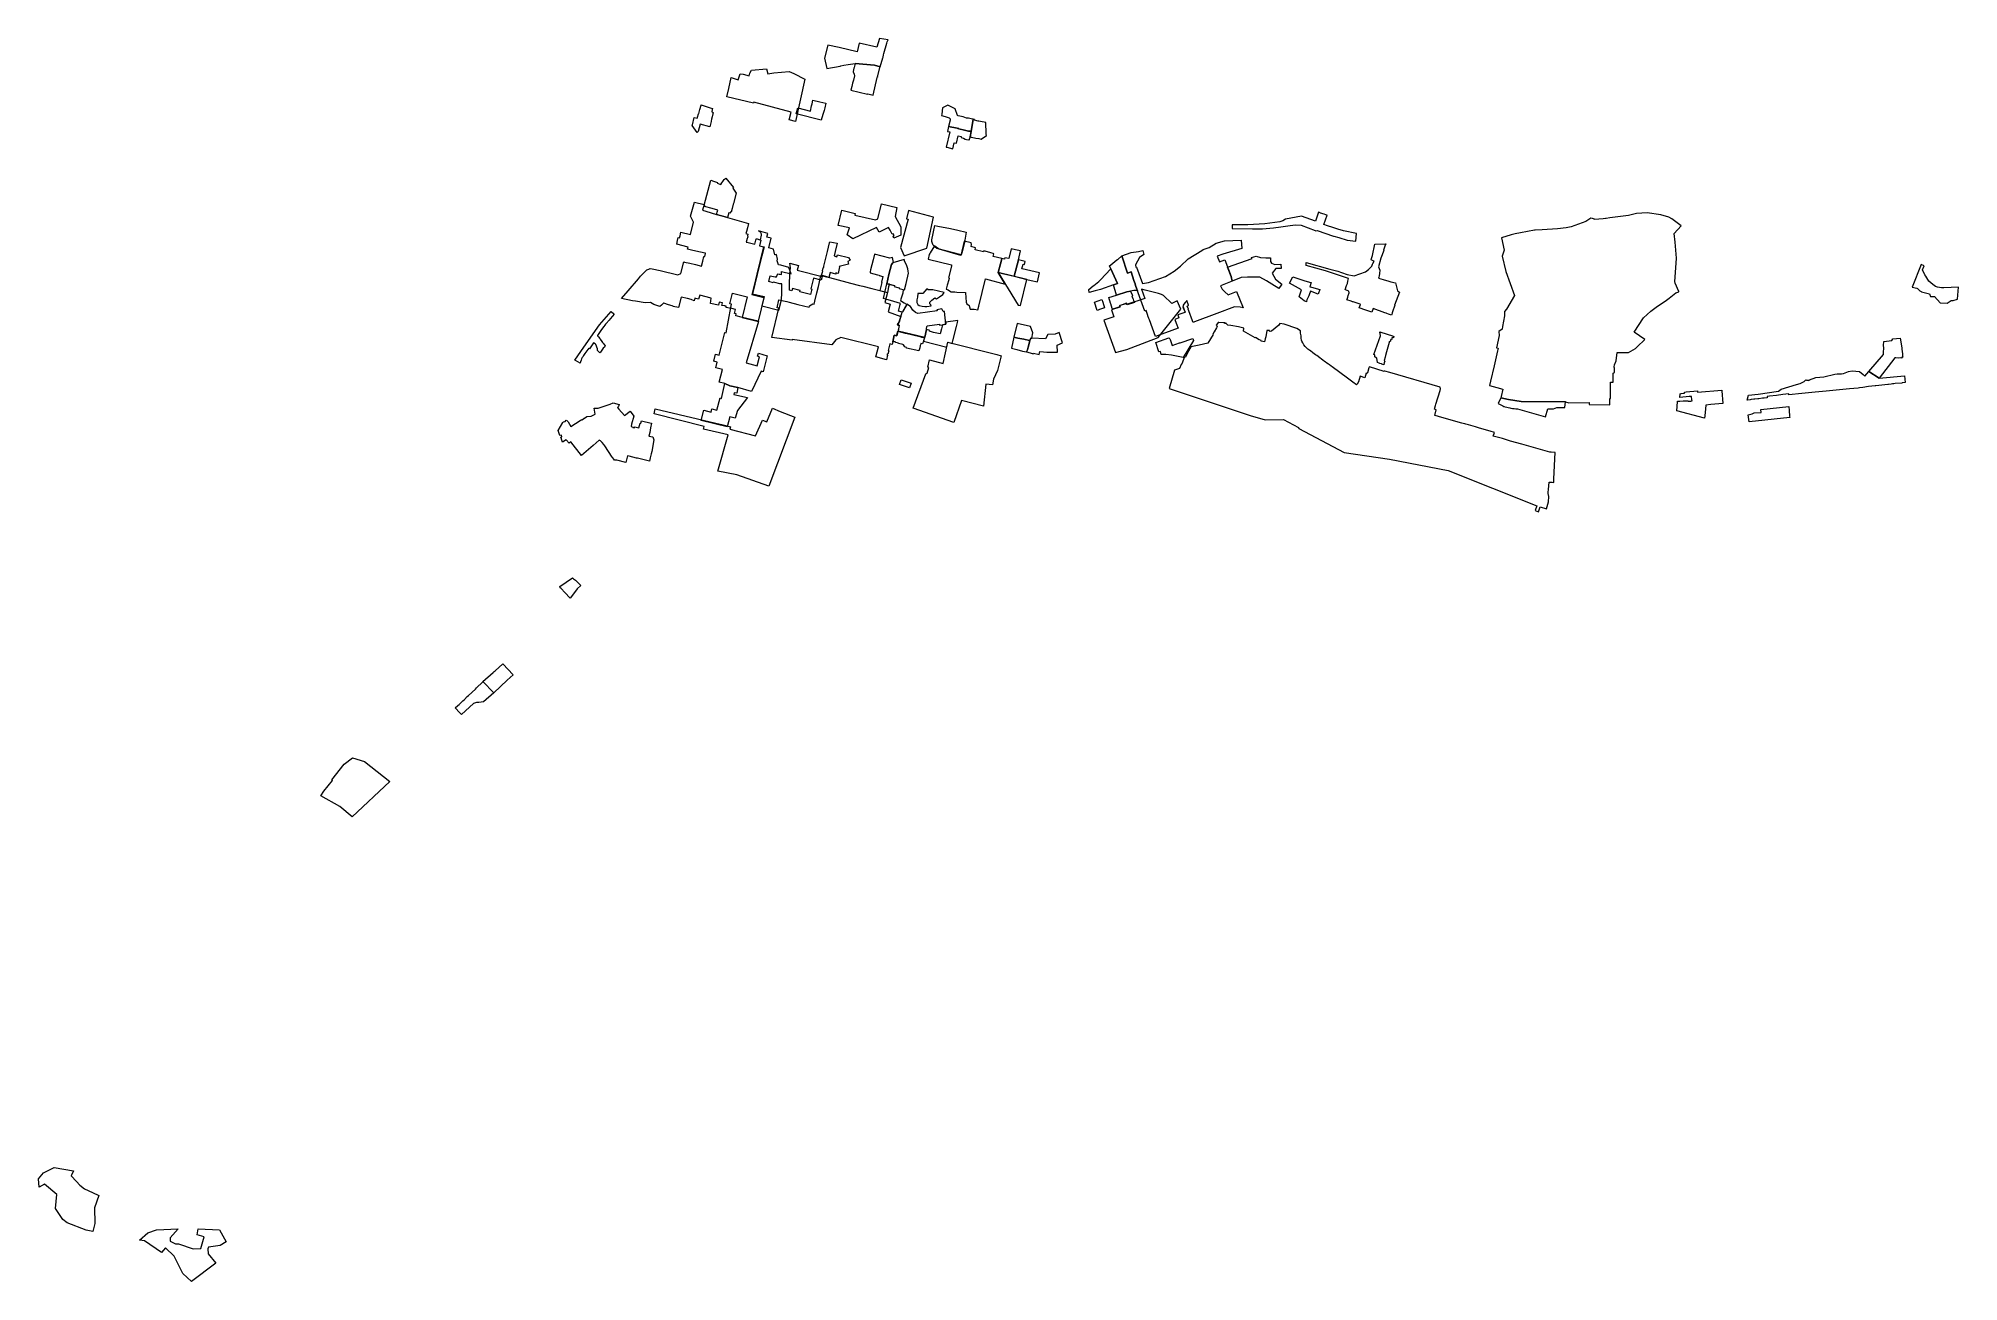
# Model space of a CAD drawing. Extents: x 1392115 to 1399355, y 356060 to 360746.
import ezdxf

# ---------------------------------------------------------------- set-up
doc = ezdxf.new("R2010")
doc.units = 0
doc.header["$MEASUREMENT"] = 0
doc.layers.add('Ранее утвержденные охранные зоны', color=7, linetype='Continuous')

msp = doc.modelspace()

# ---------------------------------------------------------------- linework, layer by layer
at = {"layer": 'Ранее утвержденные охранные зоны', "lineweight": 20}
for points in [[(1395285.8, 360745.7), (1395276.3, 360713.1), (1395209.8, 360728.3), (1395202.1, 360695.2), (1395134.2, 360711.2), (1395090.9, 360720.8), (1395078.6, 360671), (1395087.5, 360632.2), (1395137.3, 360640.5), (1395139.6, 360642.1), (1395151.1, 360644.8), (1395167.5, 360646.8), (1395193.9, 360650.5), (1395266.5, 360644.4), (1395287.8, 360638.6), (1395298.9, 360672.9), (1395299.4, 360674.6), (1395301.5, 360683.5), (1395302.8, 360688.9), (1395313.2, 360728.1), (1395315, 360733.1), (1395318.1, 360739.9), (1395285.8, 360745.7)], [(1394726.3, 360597.8), (1394753, 360589.7), (1394760.2, 360612), (1394771.5, 360610.7), (1394794.3, 360604.5), (1394797.3, 360615.3), (1394803, 360626.1), (1394859.5, 360630.4), (1394864.2, 360612), (1394887.1, 360615.9), (1394945.1, 360621.4), (1394962.5, 360612.8), (1395004.4, 360591.8), (1394968.9, 360432.5), (1394945.6, 360438.9), (1394952.9, 360468.1), (1394812.5, 360504.9), (1394811.3, 360501.2), (1394710.1, 360525.1), (1394718.3, 360557.1), (1394726.3, 360597.8)], [(1395193.9, 360650.5), (1395192.9, 360646.6), (1395189.7, 360635.5), (1395189.4, 360633.3), (1395186.8, 360621), (1395186.3, 360619.7), (1395190.9, 360610.9), (1395191.2, 360604.9), (1395187.5, 360588.8), (1395184.2, 360577.3), (1395180.9, 360563.8), (1395177.9, 360551.2), (1395240.9, 360535.3), (1395241.4, 360537.1), (1395261.4, 360531.2), (1395277.5, 360598.3), (1395277.7, 360600.3), (1395278.1, 360600.2), (1395287, 360636.2), (1395287.8, 360638.6), (1395266.5, 360644.4), (1395193.9, 360650.5)], [(1394613.9, 360495.4), (1394647.1, 360484.2), (1394647.1, 360484.3), (1394656.4, 360481.2), (1394655.5, 360477.3), (1394653.2, 360468.7), (1394656.6, 360467.8), (1394656.3, 360466.2), (1394658.2, 360465.8), (1394654.8, 360450.1), (1394652.5, 360440.9), (1394650.7, 360433.3), (1394650.7, 360433.1), (1394646.4, 360412.3), (1394609.7, 360422.6), (1394602.4, 360394.6), (1394597.9, 360391), (1394580, 360417.2), (1394581.2, 360419.4), (1394587.3, 360447.5), (1394598.3, 360445), (1394599.5, 360448.4), (1394603.4, 360462), (1394605, 360462.7), (1394609, 360477.2), (1394613.5, 360493.6), (1394613.9, 360495.4)], [(1395034.9, 360512.8), (1395060.4, 360506.8), (1395083.7, 360501.2), (1395079.1, 360483.6), (1395076.6, 360474.3), (1395072, 360458.7), (1395066.2, 360437.3), (1394971.8, 360461.8), (1394977.4, 360483.8), (1395025.2, 360472), (1395030, 360491.1), (1395031.7, 360499.5), (1395034.9, 360512.8)], [(1395034.9, 360512.8), (1395060.4, 360506.8), (1395083.7, 360501.2), (1395079.1, 360483.6), (1395076.6, 360474.3), (1395072, 360458.7), (1395066.2, 360437.3), (1394971.8, 360461.8), (1394977.4, 360483.8), (1395025.2, 360472), (1395030, 360491.1), (1395031.7, 360499.5), (1395034.9, 360512.8)], [(1395631.1, 360394.9), (1395639.6, 360440.9), (1395631.3, 360442.6), (1395620.9, 360445.2), (1395613.6, 360445.3), (1395601.6, 360449.7), (1395595.4, 360451.2), (1395582.7, 360454.3), (1395580, 360454.9), (1395571.1, 360480.8), (1395543.9, 360493.7), (1395523.9, 360484.6), (1395520.3, 360460.6), (1395519.4, 360454.8), (1395533.9, 360451.3), (1395548.5, 360446.7), (1395552.6, 360442.8), (1395552.3, 360438), (1395546.5, 360413.6), (1395578.7, 360407), (1395580.6, 360406.7), (1395582.4, 360406.4), (1395584.4, 360406.1), (1395585.1, 360405.2), (1395606.2, 360400.2), (1395621.6, 360396.6), (1395627.6, 360395.5), (1395631.1, 360394.9)], [(1395631.1, 360394.9), (1395639.6, 360440.9), (1395631.3, 360442.6), (1395620.9, 360445.2), (1395613.6, 360445.3), (1395601.6, 360449.7), (1395595.4, 360451.2), (1395582.7, 360454.3), (1395580, 360454.9), (1395571.1, 360480.8), (1395543.9, 360493.7), (1395523.9, 360484.6), (1395520.3, 360460.6), (1395519.4, 360454.8), (1395533.9, 360451.3), (1395548.5, 360446.7), (1395552.6, 360442.8), (1395552.3, 360438), (1395546.5, 360413.6), (1395578.7, 360407), (1395580.6, 360406.7), (1395582.4, 360406.4), (1395584.4, 360406.1), (1395585.1, 360405.2), (1395606.2, 360400.2), (1395621.6, 360396.6), (1395627.6, 360395.5), (1395631.1, 360394.9)], [(1395624.4, 360362.5), (1395627.1, 360373.9), (1395627.1, 360374.1), (1395627.4, 360375), (1395631.1, 360394.9), (1395627.6, 360395.5), (1395621.6, 360396.6), (1395606.2, 360400.2), (1395585.1, 360405.2), (1395584.4, 360406.1), (1395582.4, 360406.4), (1395580.6, 360406.7), (1395578.7, 360407), (1395546.5, 360413.6), (1395542.1, 360395.3), (1395551.2, 360393.1), (1395537.3, 360335.7), (1395539.1, 360335.3), (1395562.9, 360329.8), (1395567.8, 360352.5), (1395576, 360350.9), (1395582.4, 360378.8), (1395593.9, 360376), (1395593.3, 360372), (1395602.2, 360369.9), (1395609, 360366.3), (1395614.4, 360364.9), (1395622.2, 360363), (1395624.4, 360362.5)], [(1395624.4, 360362.5), (1395627.1, 360373.9), (1395627.1, 360374.1), (1395627.4, 360375), (1395631.1, 360394.9), (1395627.6, 360395.5), (1395621.6, 360396.6), (1395606.2, 360400.2), (1395585.1, 360405.2), (1395584.4, 360406.1), (1395582.4, 360406.4), (1395580.6, 360406.7), (1395578.7, 360407), (1395546.5, 360413.6), (1395542.1, 360395.3), (1395551.2, 360393.1), (1395537.3, 360335.7), (1395539.1, 360335.3), (1395562.9, 360329.8), (1395567.8, 360352.5), (1395576, 360350.9), (1395582.4, 360378.8), (1395593.9, 360376), (1395593.3, 360372), (1395602.2, 360369.9), (1395609, 360366.3), (1395614.4, 360364.9), (1395622.2, 360363), (1395624.4, 360362.5)], [(1395669.3, 360366), (1395688.8, 360379.3), (1395688.4, 360386.3), (1395688.2, 360390.9), (1395686.3, 360425.1), (1395686.2, 360428.2), (1395666.5, 360432.7), (1395660.6, 360433.8), (1395658.3, 360434.3), (1395644.1, 360437.5), (1395644.6, 360439.8), (1395639.6, 360440.9), (1395631.1, 360394.9), (1395627.4, 360375), (1395629.7, 360374.5), (1395631.9, 360373.9), (1395644.6, 360370.9), (1395648.8, 360369.8), (1395660.3, 360368.1), (1395669.3, 360366)], [(1395669.3, 360366), (1395688.8, 360379.3), (1395688.4, 360386.3), (1395688.2, 360390.9), (1395686.3, 360425.1), (1395686.2, 360428.2), (1395666.5, 360432.7), (1395660.6, 360433.8), (1395658.3, 360434.3), (1395644.1, 360437.5), (1395644.6, 360439.8), (1395639.6, 360440.9), (1395631.1, 360394.9), (1395627.4, 360375), (1395629.7, 360374.5), (1395631.9, 360373.9), (1395644.6, 360370.9), (1395648.8, 360369.8), (1395660.3, 360368.1), (1395669.3, 360366)], [(1394624.3, 360117.3), (1394650, 360211.1), (1394659.8, 360207.9), (1394659.7, 360207.4), (1394674.7, 360202), (1394674.2, 360200.5), (1394687.1, 360195.5), (1394690.9, 360200.9), (1394694.7, 360206), (1394700.4, 360214), (1394701.5, 360214.9), (1394704.9, 360218), (1394706.9, 360219.2), (1394735.3, 360183.7), (1394732.3, 360181.8), (1394745.4, 360161.8), (1394735.6, 360123.3), (1394734.6, 360120.3), (1394730, 360104.8), (1394726.4, 360091.3), (1394723.3, 360090.3), (1394722.5, 360086.9), (1394717.2, 360088.3), (1394712.6, 360071), (1394671.8, 360082), (1394673, 360085.9), (1394674.3, 360091.2), (1394676, 360097.9), (1394654.3, 360104.8), (1394625.6, 360112.3), (1394626.9, 360116.6), (1394625.4, 360117), (1394624.3, 360117.3)], [(1394312.6, 359765.7), (1394338.4, 359793.9), (1394376.9, 359839.3), (1394376.6, 359839.5), (1394385.3, 359849.2), (1394389.6, 359853.9), (1394404.7, 359869.5), (1394409.1, 359872.8), (1394415.5, 359876.1), (1394421.5, 359877.8), (1394429.3, 359877.7), (1394459, 359870.5), (1394526, 359854.1), (1394537.3, 359859.8), (1394548.2, 359903.4), (1394551.2, 359902.6), (1394570.5, 359897.9), (1394591.9, 359892.9), (1394614.9, 359887.1), (1394619.2, 359906.4), (1394623.3, 359924.1), (1394626.1, 359923.4), (1394626.9, 359923.2), (1394629.8, 359935.5), (1394629.9, 359935.9), (1394629.1, 359936.1), (1394610.9, 359939.9), (1394582, 359946.6), (1394562, 359951.4), (1394563.9, 359959.2), (1394521.5, 359969.9), (1394524.4, 359983.6), (1394527, 359995.2), (1394531.9, 359994), (1394533.8, 360002), (1394537, 360015.3), (1394573.5, 360007.1), (1394584.5, 360052.7), (1394573.8, 360075.1), (1394588.1, 360128.9), (1394624.8, 360119.1), (1394618.6, 360098.3), (1394630.9, 360094.5), (1394671.8, 360082), (1394691.6, 360076.7), (1394712.6, 360071), (1394792.2, 360048.5), (1394788, 360031.3), (1394784.4, 360017.8), (1394782.2, 360009.8), (1394788.9, 360007.9), (1394787.8, 360001.5), (1394788.9, 359999.3), (1394789.2, 359999.2), (1394789, 359998.3), (1394786.1, 359987.5), (1394785.9, 359986.6), (1394783.7, 359977.7), (1394785.3, 359977.3), (1394815.2, 359969.6), (1394820.4, 359990.7), (1394824.2, 359989.7), (1394834.5, 359986.8), (1394835.6, 359986.5), (1394838.9, 359985.7), (1394833.1, 359963.5), (1394850.6, 359959.7), (1394833.6, 359892.7), (1394807.3, 359783.4), (1394850.7, 359772.7), (1394827.8, 359680), (1394791.2, 359688.5), (1394764.4, 359694.6), (1394745.1, 359699.4), (1394744, 359699.7), (1394746, 359707.6), (1394739.2, 359709.3), (1394742.9, 359723.8), (1394729.4, 359727), (1394720.9, 359728.8), (1394707.2, 359731.8), (1394708, 359735.8), (1394704.6, 359736.5), (1394704.5, 359736.6), (1394702.1, 359737.2), (1394690.8, 359739), (1394693.3, 359749.3), (1394680.9, 359752.1), (1394678.2, 359740.1), (1394649.1, 359747), (1394651.4, 359767.2), (1394608.2, 359777.4), (1394603.5, 359762.4), (1394593, 359765.7), (1394589.7, 359766.7), (1394587.2, 359756.2), (1394575.2, 359762.1), (1394561.6, 359764.8), (1394537.8, 359770.8), (1394528, 359730.9), (1394508.4, 359735.7), (1394507.9, 359735.9), (1394486.9, 359742.2), (1394476.2, 359746.3), (1394472.7, 359747.3), (1394471.9, 359747.8), (1394463.9, 359740.7), (1394457, 359734.8), (1394435.5, 359743.3), (1394422.4, 359750.3), (1394402.5, 359748.7), (1394366.4, 359755.5), (1394354.9, 359756.6), (1394312.6, 359765.7)], [(1395350.9, 360108.3), (1395345.5, 360074.2), (1395366.1, 360035.6), (1395366.2, 360004.6), (1395340.1, 359993.2), (1395336.9, 359999.8), (1395340.6, 360002.3), (1395337.8, 360009.4), (1395333.6, 360008.2), (1395326.1, 360023.5), (1395320.4, 360033.3), (1395284.5, 360015.7), (1395274.6, 360033.3), (1395185.7, 359989.6), (1395164.4, 360005.3), (1395172.1, 360031.9), (1395129.7, 360040.2), (1395143.4, 360098.6), (1395194.1, 360085.5), (1395193, 360079.7), (1395270.7, 360062.2), (1395279.6, 360066), (1395292.9, 360122), (1395350.9, 360108.3)], [(1395395, 360096.6), (1395387.7, 360066), (1395393.5, 360064.2), (1395365, 359957.5), (1395378.3, 359926.3), (1395464.8, 359954.6), (1395489.5, 360072), (1395395, 360096.6)], [(1397081.7, 359981), (1397084, 360010.2), (1397035.5, 360020.5), (1397013.6, 360026.5), (1397010.2, 360027.6), (1396994.9, 360032.6), (1396974.4, 360039.2), (1396961.6, 360043.7), (1396973.8, 360079.5), (1396968.3, 360081.2), (1396962.2, 360083.1), (1396948.6, 360087.3), (1396947.4, 360088), (1396944.6, 360089.4), (1396941.1, 360090.7), (1396929.2, 360057.3), (1396876.5, 360076.2), (1396817.2, 360064.4), (1396806.4, 360057.6), (1396795, 360054.2), (1396739.2, 360047.1), (1396674.6, 360043.1), (1396616, 360043.4), (1396615.3, 360028.8), (1396691.8, 360028.2), (1396729.7, 360028.1), (1396771, 360032.3), (1396798.6, 360035.2), (1396817.1, 360037.5), (1396834.3, 360040.5), (1396844.7, 360042.2), (1396855.3, 360043.6), (1396875.5, 360041.9), (1396927.9, 360021.1), (1396929.7, 360020.3), (1396936.4, 360021.9), (1396997.5, 360000.6), (1396999.5, 360000.5), (1397017.3, 359995.1), (1397049.5, 359985.7), (1397081.7, 359981)], [(1397081.7, 359981), (1397084, 360010.2), (1397035.5, 360020.5), (1397013.6, 360026.5), (1397010.2, 360027.6), (1396994.9, 360032.6), (1396974.4, 360039.2), (1396961.6, 360043.7), (1396973.8, 360079.5), (1396968.3, 360081.2), (1396962.2, 360083.1), (1396948.6, 360087.3), (1396947.4, 360088), (1396944.6, 360089.4), (1396941.1, 360090.7), (1396929.2, 360057.3), (1396876.5, 360076.2), (1396817.2, 360064.4), (1396806.4, 360057.6), (1396795, 360054.2), (1396739.2, 360047.1), (1396674.6, 360043.1), (1396616, 360043.4), (1396615.3, 360028.8), (1396691.8, 360028.2), (1396729.7, 360028.1), (1396771, 360032.3), (1396798.6, 360035.2), (1396817.1, 360037.5), (1396834.3, 360040.5), (1396844.7, 360042.2), (1396855.3, 360043.6), (1396875.5, 360041.9), (1396927.9, 360021.1), (1396929.7, 360020.3), (1396936.4, 360021.9), (1396997.5, 360000.6), (1396999.5, 360000.5), (1397017.3, 359995.1), (1397049.5, 359985.7), (1397081.7, 359981)], [(1397628, 359391.5), (1397657.3, 359384), (1397705.2, 359377), (1397872.9, 359375.9), (1397885.5, 359372.2), (1397961.7, 359372.7), (1397961.7, 359366.1), (1398039.8, 359364.6), (1398040, 359383.3), (1398040, 359388.4), (1398042, 359388.4), (1398042.2, 359405.9), (1398042.6, 359450.2), (1398052.2, 359450.4), (1398052.2, 359458.5), (1398052.2, 359483.5), (1398056.7, 359486.2), (1398056.8, 359490.1), (1398057, 359494.7), (1398057.4, 359503.5), (1398055.9, 359505.3), (1398056.3, 359508.1), (1398057.2, 359515.8), (1398063.1, 359530.8), (1398067.8, 359561.8), (1398109.9, 359562.3), (1398135.7, 359577.2), (1398151.7, 359592.1), (1398162.4, 359601.8), (1398170.9, 359610.3), (1398131.5, 359638.6), (1398166.6, 359692.5), (1398194.3, 359717.5), (1398218.7, 359736.2), (1398248.1, 359755.8), (1398263.5, 359766.9), (1398289, 359787.2), (1398299.6, 359791), (1398299.2, 359792), (1398286.4, 359822.6), (1398284.4, 359828.8), (1398285.8, 359846.3), (1398291.4, 359916.8), (1398285.6, 359978.2), (1398282.6, 360009.7), (1398308.4, 360039.4), (1398273.8, 360065), (1398262, 360071.7), (1398231.8, 360080.4), (1398180.3, 360088.3), (1398140.4, 360085.5), (1398110.5, 360078.8), (1398040, 360069), (1398025.1, 360067.2), (1398022.6, 360066.9), (1398014.4, 360066), (1397981.6, 360062.8), (1397981.6, 360064.1), (1397974.3, 360067.4), (1397967.3, 360068.2), (1397948.5, 360056.1), (1397893.8, 360035.8), (1397874.8, 360031.3), (1397842.6, 360027.7), (1397784.8, 360024.1), (1397758.6, 360022.5), (1397755.7, 360022.4), (1397703.3, 360013.4), (1397683, 360009.4), (1397667.8, 360005), (1397631.6, 359993.6), (1397640.8, 359947.9), (1397634.1, 359925.4), (1397647.8, 359867), (1397679.5, 359777.1), (1397649.4, 359725.3), (1397642.3, 359715.9), (1397642.7, 359700), (1397634.5, 359660.4), (1397633, 359649.7), (1397620.4, 359641.2), (1397622.2, 359626.4), (1397612.1, 359579.7), (1397619, 359578), (1397616.5, 359567.5), (1397603.6, 359511.5), (1397590.2, 359453.2), (1397586.4, 359436.8), (1397627.2, 359425.6), (1397634.9, 359423.5), (1397636.6, 359423), (1397629.3, 359396.4), (1397628, 359391.5)], [(1397628, 359391.5), (1397657.3, 359384), (1397705.2, 359377), (1397872.9, 359375.9), (1397885.5, 359372.2), (1397961.7, 359372.7), (1397961.7, 359366.1), (1398039.8, 359364.6), (1398040, 359383.3), (1398040, 359388.4), (1398042, 359388.4), (1398042.2, 359405.9), (1398042.6, 359450.2), (1398052.2, 359450.4), (1398052.2, 359458.5), (1398052.2, 359483.5), (1398056.7, 359486.2), (1398056.8, 359490.1), (1398057, 359494.7), (1398057.4, 359503.5), (1398055.9, 359505.3), (1398056.3, 359508.1), (1398057.2, 359515.8), (1398063.1, 359530.8), (1398067.8, 359561.8), (1398109.9, 359562.3), (1398135.7, 359577.2), (1398151.7, 359592.1), (1398162.4, 359601.8), (1398170.9, 359610.3), (1398131.5, 359638.6), (1398166.6, 359692.5), (1398194.3, 359717.5), (1398218.7, 359736.2), (1398248.1, 359755.8), (1398263.5, 359766.9), (1398289, 359787.2), (1398299.6, 359791), (1398299.2, 359792), (1398286.4, 359822.6), (1398284.4, 359828.8), (1398285.8, 359846.3), (1398291.4, 359916.8), (1398285.6, 359978.2), (1398282.6, 360009.7), (1398308.4, 360039.4), (1398273.8, 360065), (1398262, 360071.7), (1398231.8, 360080.4), (1398180.3, 360088.3), (1398140.4, 360085.5), (1398110.5, 360078.8), (1398040, 360069), (1398025.1, 360067.2), (1398022.6, 360066.9), (1398014.4, 360066), (1397981.6, 360062.8), (1397981.6, 360064.1), (1397974.3, 360067.4), (1397967.3, 360068.2), (1397948.5, 360056.1), (1397893.8, 360035.8), (1397874.8, 360031.3), (1397842.6, 360027.7), (1397784.8, 360024.1), (1397758.6, 360022.5), (1397755.7, 360022.4), (1397703.3, 360013.4), (1397683, 360009.4), (1397667.8, 360005), (1397631.6, 359993.6), (1397640.8, 359947.9), (1397634.1, 359925.4), (1397647.8, 359867), (1397679.5, 359777.1), (1397649.4, 359725.3), (1397642.3, 359715.9), (1397642.7, 359700), (1397634.5, 359660.4), (1397633, 359649.7), (1397620.4, 359641.2), (1397622.2, 359626.4), (1397612.1, 359579.7), (1397619, 359578), (1397616.5, 359567.5), (1397603.6, 359511.5), (1397590.2, 359453.2), (1397586.4, 359436.8), (1397627.2, 359425.6), (1397634.9, 359423.5), (1397636.6, 359423), (1397629.3, 359396.4), (1397628, 359391.5)], [(1394829.4, 360020.4), (1394834.5, 360017.4), (1394837.1, 360014.1), (1394839.4, 360009.2), (1394839.7, 360003.9), (1394835.6, 359986.5), (1394838.8, 359985.8), (1394833.1, 359963.5), (1394848.9, 359960), (1394823.2, 359857.4), (1394817.9, 359835.9), (1394804.4, 359780.3), (1394849.8, 359768.9), (1394842.1, 359737.8), (1394906.5, 359721.9), (1394914.6, 359755.6), (1394917.9, 359778.8), (1394917.1, 359820.4), (1394910.5, 359820.1), (1394891.3, 359825.1), (1394885.6, 359826.6), (1394885, 359824), (1394868.2, 359828.9), (1394873.5, 359851.3), (1394873.7, 359851.3), (1394891.9, 359846.9), (1394895.8, 359846), (1394896.9, 359849.8), (1394900, 359850.3), (1394901.7, 359857.1), (1394902.1, 359857.1), (1394902.3, 359858.6), (1394907.2, 359857.5), (1394910.5, 359856.7), (1394916.2, 359855.5), (1394916.1, 359866.6), (1394952.4, 359858), (1394944.5, 359882.6), (1394913.2, 359890.4), (1394904.4, 359892), (1394899.6, 359907.5), (1394900.8, 359914.2), (1394896.9, 359931), (1394893.8, 359929.9), (1394891.4, 359930.5), (1394886.6, 359951.2), (1394868.4, 359955.7), (1394877.5, 359992.9), (1394861.3, 359997), (1394864.7, 360010.7), (1394829.4, 360020.4)], [(1395098.6, 359979.4), (1395126.4, 359973.4), (1395118.9, 359942), (1395114.9, 359925.7), (1395125.4, 359922.9), (1395127.2, 359929.4), (1395169.2, 359919.6), (1395175.4, 359910.4), (1395166.4, 359904.3), (1395168.5, 359894.5), (1395134.2, 359885.9), (1395134.6, 359884.4), (1395129.9, 359859.2), (1395121.6, 359861.5), (1395120.6, 359857.4), (1395111.8, 359859.8), (1395099.5, 359863.2), (1395095.3, 359845), (1395067.7, 359852.9), (1395072, 359868.8), (1395070.7, 359869.1), (1395073.5, 359880.8), (1395074.4, 359880.6), (1395075.5, 359885.1), (1395076.1, 359887.5), (1395089.5, 359942.2), (1395097.5, 359974.9), (1395098.6, 359979.4)], [(1395657, 359722), (1395660.5, 359736.7), (1395673, 359788.3), (1395685.3, 359839.4), (1395760.1, 359819.4), (1395733.2, 359863.5), (1395742.5, 359895.6), (1395743.6, 359900.2), (1395747.3, 359915.5), (1395714.5, 359923.5), (1395717, 359933.9), (1395714.4, 359935.2), (1395705.8, 359937.7), (1395701.3, 359939.2), (1395679.3, 359944.6), (1395678.5, 359941.1), (1395646.4, 359949), (1395648.3, 359956.9), (1395631.5, 359961.2), (1395633.1, 359968.4), (1395631, 359975.1), (1395605.2, 359980.9), (1395593.1, 359927.8), (1395511.1, 359951), (1395500.9, 359957.1), (1395492.6, 359964.3), (1395476.7, 359936.9), (1395475.7, 359935.3), (1395473.7, 359931.5), (1395469.2, 359913.7), (1395557.7, 359892), (1395556.8, 359888.5), (1395547.4, 359846.6), (1395546.5, 359843.1), (1395548.7, 359842.5), (1395547.1, 359836.3), (1395541.2, 359816.1), (1395536.7, 359800.8), (1395544.5, 359798), (1395553, 359792), (1395555, 359791), (1395566.2, 359790.1), (1395569.1, 359789.9), (1395569.3, 359790.6), (1395577.3, 359789.8), (1395610.4, 359788.3), (1395610.5, 359786.5), (1395612.5, 359751.3), (1395614.6, 359745), (1395624, 359739.5), (1395625.6, 359734.5), (1395628.2, 359724.7), (1395643.2, 359725.5), (1395657, 359722)], [(1395494.8, 360040.4), (1395505.4, 360038.4), (1395553.5, 360029.5), (1395581.1, 360022.6), (1395613, 360015.1), (1395606.1, 359977.9), (1395597, 359940.7), (1395593.9, 359929.7), (1395502.4, 359954.2), (1395494.9, 359959.6), (1395488.8, 359966.7), (1395485.4, 359972.9), (1395483.2, 359980.3), (1395483.1, 359986.3), (1395494.8, 360040.4)], [(1396326.1, 359621.5), (1396303.4, 359684.5), (1396301.3, 359689.8), (1396297.9, 359700.1), (1396297.5, 359701.6), (1396291.6, 359719.5), (1396286.1, 359717.8), (1396251.3, 359814.8), (1396249.6, 359820.4), (1396245.4, 359833.2), (1396234.2, 359865.5), (1396220.8, 359861.3), (1396199.1, 359926.2), (1396235, 359939.2), (1396261.9, 359942.3), (1396278.4, 359946.7), (1396281.9, 359931.6), (1396265.8, 359919.3), (1396250.5, 359892.3), (1396252.6, 359882.9), (1396255.3, 359883.5), (1396277.5, 359821.5), (1396300.1, 359825), (1396364.2, 359847.8), (1396397.1, 359868.4), (1396421, 359887.6), (1396449.9, 359914.7), (1396501.1, 359946.4), (1396506, 359949.4), (1396528.9, 359957.5), (1396555.7, 359974.2), (1396586.4, 359982.4), (1396649.3, 359985.1), (1396651.9, 359954.3), (1396580.3, 359932.9), (1396559.3, 359925.4), (1396567.3, 359903.4), (1396587.9, 359910.7), (1396612.3, 359848.5), (1396616.1, 359830.8), (1396572.1, 359812.8), (1396577.7, 359800.5), (1396588.3, 359790.7), (1396600.7, 359779.6), (1396631.8, 359792), (1396656.8, 359730.3), (1396645.7, 359732.2), (1396624.5, 359733.8), (1396558, 359708.9), (1396474, 359677), (1396468, 359674.7), (1396465.6, 359680.8), (1396451.6, 359718.5), (1396449.3, 359724.6), (1396450.4, 359725), (1396445.4, 359736.8), (1396450.5, 359739.5), (1396451.1, 359739.8), (1396444.7, 359757.5), (1396440.3, 359753.1), (1396437.9, 359750), (1396433.6, 359744.5), (1396429.3, 359738.1), (1396434.5, 359723.1), (1396431.4, 359731.5), (1396437.8, 359713.4), (1396436.6, 359713), (1396410.1, 359703.4), (1396414.4, 359691.9), (1396399.3, 359686.3), (1396408.4, 359661.8), (1396409, 359660.2), (1396411.5, 359653.5), (1396326.1, 359621.5)], [(1395331.3, 359893.4), (1395336, 359899.8), (1395339.1, 359900.8), (1395335.1, 359919.4), (1395325.3, 359917.1), (1395267.5, 359931.9), (1395261.5, 359910.6), (1395251.6, 359873.8), (1395251.1, 359865.7), (1395250.2, 359861.8), (1395277.8, 359854.3), (1395278, 359855.1), (1395284.6, 359853.5), (1395284.3, 359852.2), (1395298.6, 359848.6), (1395293.2, 359826.3), (1395294.5, 359826), (1395286.7, 359795.4), (1395316.7, 359787.9), (1395320, 359801.4), (1395319.4, 359801.7), (1395321.6, 359810.3), (1395323.6, 359818.8), (1395313.5, 359821.2), (1395321.5, 359855.3), (1395331.3, 359893.4)], [(1395380.7, 359797.4), (1395386.1, 359821.6), (1395394.6, 359860.8), (1395394.5, 359868.6), (1395392.6, 359877.6), (1395389, 359888.4), (1395388.6, 359889.6), (1395381.1, 359903), (1395381, 359903.2), (1395378.4, 359912.6), (1395336, 359899.8), (1395331.3, 359893.4), (1395321.5, 359855.3), (1395313.5, 359821.2), (1395322.8, 359819.1), (1395323.5, 359818.9), (1395341.8, 359814.7), (1395340.7, 359810.1), (1395349.7, 359807.8), (1395360, 359805.2), (1395359.5, 359803.1), (1395375.3, 359798.7), (1395380.7, 359797.4)], [(1395747.3, 359915.5), (1395743.6, 359900.2), (1395742.5, 359895.6), (1395733.2, 359863.5), (1395793.5, 359848.9), (1395809.8, 359911.1), (1395817.9, 359945.1), (1395798.9, 359949.3), (1395782.7, 359952.9), (1395773.8, 359915.7), (1395758.7, 359918.9), (1395757.3, 359913.1), (1395747.3, 359915.5)], [(1395793.5, 359848.9), (1395841.5, 359837.2), (1395858.2, 359833.6), (1395881.7, 359828.2), (1395889.6, 359862.3), (1395823.9, 359877.4), (1395822.8, 359877.7), (1395827.2, 359894.8), (1395832.3, 359893.4), (1395835.1, 359904.4), (1395809.8, 359911.1), (1395793.5, 359848.9)], [(1396598.5, 359883.7), (1396690.5, 359915.9), (1396689, 359920), (1396705.8, 359925.2), (1396723, 359919.6), (1396743.1, 359918.9), (1396752.2, 359918.2), (1396759.7, 359918.3), (1396760, 359905.3), (1396764, 359899), (1396776.3, 359893.5), (1396799.2, 359894.9), (1396799.7, 359877.9), (1396779.6, 359878.7), (1396766.7, 359860.4), (1396779.2, 359837.8), (1396803.3, 359819.6), (1396791.3, 359803), (1396764.5, 359819.6), (1396744.8, 359831.7), (1396719.7, 359846.2), (1396673.3, 359845.9), (1396649.5, 359845.1), (1396616.1, 359830.8), (1396612.3, 359848.5), (1396598.5, 359883.7)], [(1396598.5, 359883.7), (1396690.5, 359915.9), (1396689, 359920), (1396705.8, 359925.2), (1396723, 359919.6), (1396743.1, 359918.9), (1396752.2, 359918.2), (1396759.7, 359918.3), (1396760, 359905.3), (1396764, 359899), (1396776.3, 359893.5), (1396799.2, 359894.9), (1396799.7, 359877.9), (1396779.6, 359878.7), (1396766.7, 359860.4), (1396779.2, 359837.8), (1396803.3, 359819.6), (1396791.3, 359803), (1396764.5, 359819.6), (1396744.8, 359831.7), (1396719.7, 359846.2), (1396673.3, 359845.9), (1396649.5, 359845.1), (1396616.1, 359830.8), (1396612.3, 359848.5), (1396598.5, 359883.7)], [(1397147.1, 359727.1), (1397142.4, 359713.3), (1397119.9, 359721.1), (1397094.6, 359729.7), (1397099.2, 359743.3), (1397097.9, 359743.9), (1397078.7, 359750.3), (1397072.1, 359752.3), (1397069.2, 359753.3), (1397064.8, 359754.7), (1397048.1, 359760.4), (1397048.8, 359762.5), (1397051.4, 359770.2), (1397053.3, 359776.1), (1397056.6, 359786.5), (1397055.6, 359793.2), (1397042.3, 359798.3), (1397041.2, 359798.6), (1397046.1, 359814.5), (1397049.8, 359821.9), (1397051.3, 359830.1), (1397054.6, 359841.1), (1396967.6, 359869.3), (1396894.2, 359889.2), (1396894.3, 359898.1), (1396894.3, 359901.4), (1396983.5, 359876.5), (1397013.8, 359868.1), (1397028.4, 359862.9), (1397048.8, 359856.2), (1397075.8, 359850.9), (1397118.4, 359865.4), (1397129.1, 359874.4), (1397141.9, 359887.7), (1397144.6, 359894.2), (1397146.2, 359897.3), (1397150.8, 359905.8), (1397149.5, 359906.5), (1397139.3, 359911.3), (1397141, 359915.9), (1397145.1, 359927.4), (1397152.9, 359970.7), (1397194.8, 359971.7), (1397191.6, 359962.2), (1397186.2, 359947), (1397188, 359946.7), (1397176.2, 359917.2), (1397167.6, 359884.4), (1397172.1, 359872.5), (1397170.8, 359860), (1397169.8, 359850.5), (1397168.5, 359845.8), (1397167.6, 359841.6), (1397184.6, 359836.5), (1397188.2, 359835.6), (1397202.9, 359831.7), (1397213.5, 359827.6), (1397231.6, 359824.6), (1397239.3, 359794.8), (1397246.5, 359789), (1397228.2, 359740), (1397228.9, 359739.8), (1397220.5, 359715.1), (1397219.1, 359710.8), (1397217.4, 359705.3), (1397216.6, 359702.8), (1397205.2, 359706.6), (1397198.1, 359709.1), (1397196.4, 359710.1), (1397190.8, 359711.9), (1397147.1, 359727.1)], [(1394906.6, 359760.6), (1394936.4, 359753.6), (1394944.7, 359751.6), (1394977.3, 359743.2), (1395020.6, 359732.4), (1395022.1, 359737.9), (1395033.9, 359745.1), (1395039.4, 359743.6), (1395042.5, 359755.5), (1395049.5, 359786.7), (1395055.4, 359811), (1395058.3, 359822.4), (1395065.1, 359852.3), (1395097.1, 359844.4), (1395162.4, 359827), (1395176.6, 359823.7), (1395210.2, 359814.6), (1395223.5, 359811.6), (1395257.4, 359803.2), (1395315.6, 359788.1), (1395311.2, 359768.8), (1395306.2, 359750.3), (1395326.6, 359744.2), (1395319.1, 359715), (1395366.4, 359697.3), (1395356.6, 359670.1), (1395354, 359670.8), (1395352.8, 359665.8), (1395360.3, 359663.9), (1395355.8, 359646.2), (1395350.6, 359625.2), (1395341.5, 359627.3), (1395337, 359608.6), (1395334.1, 359592.3), (1395324.7, 359594.8), (1395322.3, 359584.8), (1395318.5, 359568.8), (1395320.5, 359568.3), (1395317.1, 359555), (1395314.7, 359555.5), (1395314, 359552.8), (1395316.5, 359552.1), (1395312.1, 359533.6), (1395272.6, 359545.3), (1395281.5, 359583.1), (1395139.5, 359618.9), (1395120.9, 359609.1), (1395106.6, 359590.6), (1394957.1, 359610.5), (1394956.4, 359608.2), (1394879.9, 359618.5), (1394906.5, 359728.5), (1394900, 359730.1), (1394906.6, 359760.6)], [(1394947.3, 359898), (1394980.7, 359890.3), (1394975.9, 359871.9), (1395069.6, 359847.9), (1395066.3, 359833.9), (1395037, 359841.5), (1395026.7, 359802), (1395031.3, 359800.8), (1395025.8, 359780.6), (1394985.4, 359790.7), (1394986.7, 359795.6), (1394957.7, 359802.5), (1394955.8, 359794.7), (1394946.5, 359797.2), (1394947.1, 359817.1), (1394948.3, 359858.9), (1394950.5, 359880.4), (1394947.3, 359898)], [(1395733.2, 359863.5), (1395808.5, 359740.3), (1395818, 359739.1), (1395841.5, 359837.2), (1395733.2, 359863.5)], [(1396074.7, 359799.7), (1396091.1, 359812.5), (1396093.4, 359814.4), (1396112.6, 359829.7), (1396118.5, 359835.8), (1396158.3, 359876.7), (1396183, 359821.9), (1396167.7, 359816.5), (1396119.5, 359799.8), (1396098.4, 359794), (1396076.2, 359787.9), (1396074.7, 359799.7)], [(1396844.2, 359846.5), (1396889.8, 359832.3), (1396912.7, 359825.2), (1396913.4, 359825), (1396908, 359809.1), (1396914.3, 359807.5), (1396945.8, 359799.2), (1396940.3, 359781.4), (1396910.7, 359792.8), (1396905.7, 359778.6), (1396904.9, 359775.7), (1396901.6, 359770.4), (1396897.7, 359760.2), (1396896.2, 359755.4), (1396895.5, 359752.8), (1396887.5, 359756), (1396867.7, 359771.3), (1396876.8, 359797.9), (1396832, 359822.7), (1396844.2, 359846.5)], [(1399212.9, 359893.1), (1399179.2, 359808.3), (1399197.3, 359803.8), (1399199.7, 359802.4), (1399205, 359798), (1399208.3, 359794.4), (1399213.2, 359791.4), (1399214.8, 359791), (1399244.6, 359782.3), (1399248.6, 359772.4), (1399263.1, 359772.3), (1399284.8, 359748.5), (1399310.9, 359747.8), (1399326, 359758.2), (1399333.6, 359757.8), (1399349.9, 359762.7), (1399354.5, 359808.6), (1399298.4, 359805.6), (1399290.3, 359805.8), (1399282.6, 359806.6), (1399274.9, 359807.9), (1399270.8, 359808.9), (1399267.1, 359810.4), (1399257.5, 359817.6), (1399242.8, 359831.1), (1399231.6, 359849), (1399227.4, 359854), (1399217.8, 359873.1), (1399224.2, 359888.4), (1399212.9, 359893.1)], [(1394731.9, 359785.3), (1394786.5, 359771.5), (1394767.7, 359693.9), (1394829.6, 359679.1), (1394783.7, 359522.7), (1394824.3, 359511.4), (1394832.8, 359545.6), (1394826.4, 359547.5), (1394829.4, 359558.9), (1394862.7, 359549.2), (1394847.5, 359489.1), (1394839.5, 359491.4), (1394803.7, 359415.2), (1394751.8, 359429.5), (1394721.6, 359436.4), (1394703.3, 359444.3), (1394680.7, 359449.8), (1394693.4, 359498.1), (1394668.2, 359504.6), (1394673.6, 359525.5), (1394661.2, 359528.7), (1394667.1, 359555.4), (1394681.7, 359552), (1394702.5, 359637.2), (1394707.2, 359636.1), (1394725.4, 359731.7), (1394728, 359743.6), (1394721.7, 359745.1), (1394731.9, 359785.3)], [(1395313.5, 359821.2), (1395341.8, 359814.7), (1395340.7, 359810.1), (1395360, 359805.2), (1395359.5, 359803.1), (1395375.3, 359798.7), (1395375, 359797.6), (1395373.8, 359786.1), (1395373.8, 359785.8), (1395367.7, 359766.9), (1395366.4, 359762.9), (1395364.6, 359757.3), (1395379.3, 359748.4), (1395387.3, 359743.6), (1395387.9, 359743.3), (1395388.4, 359743.1), (1395372.8, 359715.5), (1395371.8, 359714), (1395356.9, 359718.2), (1395360.8, 359732.7), (1395363.5, 359742.6), (1395364.6, 359746.5), (1395340, 359753.8), (1395309.6, 359762.9), (1395300.4, 359765.6), (1395313.5, 359821.2)], [(1395480.1, 359738.3), (1395479.4, 359742), (1395475.6, 359745.8), (1395475, 359751.2), (1395482.7, 359759.5), (1395495.1, 359767.5), (1395501, 359764.4), (1395512.2, 359771.5), (1395524.8, 359780.2), (1395529.3, 359787.9), (1395487.3, 359797.6), (1395469.4, 359797.7), (1395464.7, 359801.5), (1395449.5, 359784.3), (1395429.9, 359783.7), (1395428.5, 359770.3), (1395426.5, 359760.3), (1395426.6, 359750.7), (1395429.9, 359743.2), (1395436, 359738.5), (1395447, 359735.9), (1395456.6, 359735.4), (1395464, 359735.5), (1395480.1, 359738.3)], [(1396096, 359752), (1396124.4, 359761), (1396127.7, 359751.1), (1396134.5, 359730.7), (1396114.9, 359723.6), (1396109.8, 359721.9), (1396106, 359720.5), (1396096, 359752)], [(1396387.6, 359746.9), (1396356.8, 359776.3), (1396349.2, 359780.2), (1396337.3, 359784.4), (1396286.9, 359796.9), (1396273.6, 359800.8), (1396286.8, 359764.8), (1396217.6, 359742.5), (1396216.6, 359745.9), (1396189.7, 359738), (1396191.4, 359732.1), (1396160.9, 359722.6), (1396169.3, 359696.8), (1396131.9, 359683.8), (1396176, 359561.4), (1396218, 359573.2), (1396234.2, 359579.1), (1396336.7, 359617.9), (1396421.7, 359725.4), (1396407.9, 359756.3), (1396387.6, 359746.9)], [(1396150.4, 359769.2), (1396180, 359778.5), (1396218.2, 359790.3), (1396232.8, 359793.2), (1396233.8, 359790.5), (1396239.4, 359776.1), (1396237.6, 359775.4), (1396240.2, 359768), (1396240.7, 359766.7), (1396242.3, 359762.4), (1396244.1, 359757.2), (1396244.3, 359756.7), (1396246.8, 359750), (1396219.5, 359740.9), (1396217.4, 359747.5), (1396200.5, 359741.7), (1396191.6, 359738.7), (1396192.2, 359736.9), (1396193.3, 359733.7), (1396163.9, 359724.6), (1396162.8, 359728.2), (1396160.4, 359736.4), (1396157.8, 359744.8), (1396157.1, 359747.1), (1396150.4, 359769.2)], [(1394137.5, 359532.6), (1394171.4, 359581.3), (1394230, 359665.7), (1394274.6, 359716.8), (1394284.2, 359707.6), (1394286, 359705.8), (1394279.1, 359698.3), (1394270.3, 359688.1), (1394266.3, 359683.5), (1394255.7, 359671.4), (1394253.2, 359668.5), (1394249.8, 359664.6), (1394245.9, 359660), (1394241.5, 359654), (1394235.6, 359644.9), (1394230.1, 359636.9), (1394222, 359625.6), (1394223, 359624.4), (1394226.1, 359621.1), (1394231, 359614.3), (1394232.5, 359612.3), (1394235.3, 359608.3), (1394240.1, 359601.4), (1394240.5, 359601), (1394243.4, 359597.3), (1394247.6, 359592), (1394251.5, 359587), (1394248.9, 359582.5), (1394244.5, 359578), (1394233.3, 359562.5), (1394231.8, 359560.4), (1394223, 359569.2), (1394222.7, 359575.1), (1394216.3, 359592), (1394213.9, 359593.9), (1394208, 359598.1), (1394192.1, 359576.2), (1394190, 359578.2), (1394175.2, 359557.4), (1394170.2, 359550.2), (1394168.2, 359547.3), (1394165.3, 359542.9), (1394164, 359540.8), (1394162.4, 359537.8), (1394160.4, 359533), (1394158.5, 359527), (1394157.2, 359521.6), (1394139.5, 359531.8), (1394137.5, 359532.6)], [(1394137.5, 359532.6), (1394171.4, 359581.3), (1394230, 359665.7), (1394274.6, 359716.8), (1394284.2, 359707.6), (1394286, 359705.8), (1394279.1, 359698.3), (1394270.3, 359688.1), (1394266.3, 359683.5), (1394255.7, 359671.4), (1394253.2, 359668.5), (1394249.8, 359664.6), (1394245.9, 359660), (1394241.5, 359654), (1394235.6, 359644.9), (1394230.1, 359636.9), (1394222, 359625.6), (1394223, 359624.4), (1394226.1, 359621.1), (1394231, 359614.3), (1394232.5, 359612.3), (1394235.3, 359608.3), (1394240.1, 359601.4), (1394240.5, 359601), (1394243.4, 359597.3), (1394247.6, 359592), (1394251.5, 359587), (1394248.9, 359582.5), (1394244.5, 359578), (1394233.3, 359562.5), (1394231.8, 359560.4), (1394223, 359569.2), (1394222.7, 359575.1), (1394216.3, 359592), (1394213.9, 359593.9), (1394208, 359598.1), (1394192.1, 359576.2), (1394190, 359578.2), (1394175.2, 359557.4), (1394170.2, 359550.2), (1394168.2, 359547.3), (1394165.3, 359542.9), (1394164, 359540.8), (1394162.4, 359537.8), (1394160.4, 359533), (1394158.5, 359527), (1394157.2, 359521.6), (1394139.5, 359531.8), (1394137.5, 359532.6)], [(1395523, 359666), (1395536.4, 359668.8), (1395530.6, 359716.6), (1395526.4, 359716.3), (1395520.7, 359726.7), (1395502, 359723), (1395502.8, 359718.9), (1395430, 359708.6), (1395422.1, 359712.6), (1395411.4, 359721.6), (1395403, 359735.5), (1395388.6, 359743.5), (1395372.8, 359715.5), (1395370.7, 359716), (1395363.8, 359691.2), (1395360.1, 359675.1), (1395357.9, 359675.2), (1395356, 359666.2), (1395360.3, 359665), (1395358.5, 359657.1), (1395359.3, 359656.9), (1395356, 359642.9), (1395456.3, 359619.4), (1395462.6, 359648.1), (1395463.3, 359651.7), (1395464.3, 359658.3), (1395465, 359661.9), (1395511.6, 359668.2), (1395511.9, 359665), (1395523, 359666)], [(1395576.1, 359659.8), (1395579.8, 359674.6), (1395581.8, 359682.8), (1395535.6, 359675.5), (1395536.4, 359668.8), (1395523, 359666), (1395519.2, 359651.4), (1395514.1, 359631.6), (1395489.7, 359637.4), (1395474.7, 359641.9), (1395475.4, 359644.8), (1395462.6, 359648), (1395462.6, 359648), (1395456.3, 359619.3), (1395455.4, 359619.5), (1395454.9, 359617.5), (1395451.4, 359603.9), (1395539.2, 359581.5), (1395542.2, 359595.8), (1395543.2, 359600.4), (1395560.1, 359596.1), (1395562.1, 359605.4), (1395576.1, 359659.8)], [(1395354.8, 359642), (1395383.2, 359635), (1395384.6, 359634.7), (1395437.4, 359621.8), (1395444.6, 359620), (1395451.7, 359618.3), (1395454.9, 359617.5), (1395451.9, 359605.8), (1395451.4, 359604), (1395448.2, 359594.3), (1395441.6, 359596.1), (1395441.1, 359593.8), (1395439.7, 359588.4), (1395437.6, 359579.8), (1395435.7, 359572.2), (1395434.6, 359568), (1395387.5, 359578.2), (1395388.1, 359581.2), (1395381.1, 359582.8), (1395375.9, 359590.7), (1395374, 359591.3), (1395356.9, 359595.8), (1395357.1, 359596.8), (1395347.7, 359599), (1395345.1, 359601.7), (1395335.8, 359601.7), (1395335.9, 359602.3), (1395337, 359608.6), (1395341.5, 359627.3), (1395350.6, 359625.2), (1395351.4, 359628.5), (1395353.7, 359637.9), (1395354.8, 359642)], [(1395852.7, 359607), (1395851.4, 359607.3), (1395830.5, 359611.5), (1395806.8, 359616.3), (1395792.9, 359619.7), (1395783.1, 359577.6), (1395798.2, 359573.8), (1395804.2, 359572.5), (1395825.1, 359567.1), (1395839.7, 359564.3), (1395843.8, 359572.4), (1395846.3, 359582), (1395852.3, 359605.7), (1395852.7, 359607)], [(1395792.9, 359619.7), (1395806.8, 359616.3), (1395830.5, 359611.5), (1395851.4, 359607.3), (1395852.7, 359607), (1395856.3, 359615.8), (1395860.6, 359615.7), (1395864, 359636.1), (1395855.1, 359659.7), (1395804.7, 359670.9), (1395792.9, 359619.7)], [(1395846.3, 359582), (1395843.8, 359572.4), (1395839.7, 359564.3), (1395853.8, 359560.3), (1395865.8, 359557), (1395866.2, 359558.9), (1395887.7, 359554.6), (1395889.8, 359565), (1395904, 359563.8), (1395917.1, 359563), (1395957.6, 359563.1), (1395955.5, 359589.9), (1395975.6, 359597.9), (1395963.3, 359637.3), (1395948.5, 359630.3), (1395920.1, 359630.1), (1395911.2, 359613.6), (1395860.6, 359615.7), (1395856.3, 359615.8), (1395852.7, 359607), (1395852.3, 359605.7), (1395846.3, 359582)], [(1396327.9, 359599), (1396376.2, 359616.6), (1396380.3, 359613.6), (1396381.8, 359610.9), (1396388.8, 359588.2), (1396417.3, 359597.8), (1396419.7, 359597.9), (1396467.3, 359614.2), (1396469.6, 359606.7), (1396430.5, 359542.7), (1396387.4, 359551.6), (1396365.4, 359554.5), (1396348, 359554.2), (1396345.9, 359565.2), (1396339.4, 359563.7), (1396327.9, 359599)], [(1396378.1, 359425.8), (1396682.9, 359323.8), (1396740.1, 359308.2), (1396809.6, 359308.6), (1396865.6, 359278.5), (1396866.8, 359275.2), (1397037.3, 359184.6), (1397208.7, 359159.4), (1397430, 359116.9), (1397764.4, 358983.5), (1397757.7, 358966.6), (1397770.3, 358961.6), (1397777.2, 358979.8), (1397801.3, 358972.5), (1397808, 358998.3), (1397809.9, 359019.5), (1397807.2, 359029.9), (1397807.5, 359035.3), (1397808, 359044.9), (1397810.3, 359073.2), (1397814.2, 359073.1), (1397818, 359073), (1397822.3, 359072.9), (1397827.8, 359072.1), (1397828.2, 359086), (1397833.5, 359185.4), (1397818, 359186.4), (1397814.5, 359186), (1397813.7, 359186.1), (1397708.3, 359216.1), (1397665.4, 359228.1), (1397634.7, 359237.3), (1397600.2, 359246.7), (1397604.2, 359260.2), (1397588.6, 359264.9), (1397547.9, 359276.5), (1397532.8, 359281.8), (1397506.2, 359289), (1397497.2, 359291.4), (1397492.2, 359292.8), (1397487.1, 359294), (1397481.9, 359295.4), (1397450.2, 359304.3), (1397393.8, 359320), (1397381.3, 359324.2), (1397379.1, 359324.7), (1397385, 359346), (1397378, 359348), (1397382.1, 359362.5), (1397383.7, 359367.4), (1397400, 359418.6), (1397401.6, 359424.7), (1397400.4, 359430.9), (1397209.9, 359486), (1397190.6, 359491.1), (1397188.8, 359491.5), (1397188.4, 359489.6), (1397132.8, 359508.2), (1397132.3, 359506.8), (1397131.1, 359503.4), (1397125.3, 359485.2), (1397124.6, 359483.2), (1397124.4, 359482.5), (1397121.4, 359483.5), (1397116.1, 359466.4), (1397097.8, 359472.1), (1397092.2, 359450.9), (1397087.2, 359442.9), (1397084.5, 359440), (1397070, 359450.3), (1397050.7, 359464.7), (1396993, 359507.2), (1396989.4, 359509.8), (1396982.1, 359515.5), (1396979.1, 359517.6), (1396973, 359521.8), (1396966.8, 359526.1), (1396963.8, 359528.2), (1396962.8, 359528.9), (1396952, 359536.9), (1396945.9, 359541.6), (1396934.2, 359550), (1396929.7, 359553.2), (1396920.1, 359560.4), (1396910.5, 359567.5), (1396908.7, 359568.8), (1396904.7, 359571.5), (1396901.4, 359573.9), (1396894, 359580.2), (1396890.5, 359583.9), (1396885.8, 359590.3), (1396881.6, 359597.9), (1396878.3, 359604.9), (1396877.5, 359608.3), (1396875.8, 359616.3), (1396875.4, 359624.9), (1396873.5, 359634.5), (1396873, 359643.5), (1396859.5, 359652.3), (1396811, 359668.5), (1396795.7, 359670.9), (1396792.1, 359665.1), (1396763.6, 359642.6), (1396758.9, 359640.6), (1396756.2, 359642.3), (1396756.1, 359644.6), (1396746.4, 359644.2), (1396742.2, 359620.4), (1396740.1, 359613), (1396737.1, 359602), (1396724.4, 359604.7), (1396725.3, 359606.4), (1396718.3, 359610.1), (1396717.9, 359609.5), (1396703.2, 359618), (1396702.6, 359617.3), (1396658.8, 359642.7), (1396660.1, 359654.1), (1396639.4, 359658.4), (1396610.7, 359663.6), (1396598.7, 359665.3), (1396593.6, 359669.2), (1396593.7, 359670.9), (1396588.4, 359671.5), (1396588.7, 359673.6), (1396584.5, 359673.7), (1396583.2, 359673.8), (1396565.3, 359674.3), (1396562.5, 359674.3), (1396559.8, 359670.8), (1396555.1, 359664.8), (1396559.4, 359659.8), (1396558, 359657.4), (1396556.6, 359654.9), (1396547.8, 359639.2), (1396542.5, 359630.3), (1396543.6, 359629.8), (1396523.7, 359597.3), (1396491.7, 359588.8), (1396459.9, 359583.5), (1396450.5, 359568.4), (1396439.1, 359544.8), (1396434.8, 359542.4), (1396427, 359521.2), (1396423.6, 359516.3), (1396416.4, 359501.8), (1396397.7, 359495.3), (1396378.1, 359425.8)], [(1396378.1, 359425.8), (1396682.9, 359323.8), (1396740.1, 359308.2), (1396809.6, 359308.6), (1396865.6, 359278.5), (1396866.8, 359275.2), (1397037.3, 359184.6), (1397208.7, 359159.4), (1397430, 359116.9), (1397764.4, 358983.5), (1397757.7, 358966.6), (1397770.3, 358961.6), (1397777.2, 358979.8), (1397801.3, 358972.5), (1397808, 358998.3), (1397809.9, 359019.5), (1397807.2, 359029.9), (1397807.5, 359035.3), (1397808, 359044.9), (1397810.3, 359073.2), (1397814.2, 359073.1), (1397818, 359073), (1397822.3, 359072.9), (1397827.8, 359072.1), (1397828.2, 359086), (1397833.5, 359185.4), (1397818, 359186.4), (1397814.5, 359186), (1397813.7, 359186.1), (1397708.3, 359216.1), (1397665.4, 359228.1), (1397634.7, 359237.3), (1397600.2, 359246.7), (1397604.2, 359260.2), (1397588.6, 359264.9), (1397547.9, 359276.5), (1397532.8, 359281.8), (1397506.2, 359289), (1397497.2, 359291.4), (1397492.2, 359292.8), (1397487.1, 359294), (1397481.9, 359295.4), (1397450.2, 359304.3), (1397393.8, 359320), (1397381.3, 359324.2), (1397379.1, 359324.7), (1397385, 359346), (1397378, 359348), (1397382.1, 359362.5), (1397383.7, 359367.4), (1397400, 359418.6), (1397401.6, 359424.7), (1397400.4, 359430.9), (1397209.9, 359486), (1397190.6, 359491.1), (1397188.8, 359491.5), (1397188.4, 359489.6), (1397132.8, 359508.2), (1397132.3, 359506.8), (1397131.1, 359503.4), (1397125.3, 359485.2), (1397124.6, 359483.2), (1397124.4, 359482.5), (1397121.4, 359483.5), (1397116.1, 359466.4), (1397097.8, 359472.1), (1397092.2, 359450.9), (1397087.2, 359442.9), (1397084.5, 359440), (1397070, 359450.3), (1397050.7, 359464.7), (1396993, 359507.2), (1396989.4, 359509.8), (1396982.1, 359515.5), (1396979.1, 359517.6), (1396973, 359521.8), (1396966.8, 359526.1), (1396963.8, 359528.2), (1396962.8, 359528.9), (1396952, 359536.9), (1396945.9, 359541.6), (1396934.2, 359550), (1396929.7, 359553.2), (1396920.1, 359560.4), (1396910.5, 359567.5), (1396908.7, 359568.8), (1396904.7, 359571.5), (1396901.4, 359573.9), (1396894, 359580.2), (1396890.5, 359583.9), (1396885.8, 359590.3), (1396881.6, 359597.9), (1396878.3, 359604.9), (1396877.5, 359608.3), (1396875.8, 359616.3), (1396875.4, 359624.9), (1396873.5, 359634.5), (1396873, 359643.5), (1396859.5, 359652.3), (1396811, 359668.5), (1396795.7, 359670.9), (1396792.1, 359665.1), (1396763.6, 359642.6), (1396758.9, 359640.6), (1396756.2, 359642.3), (1396756.1, 359644.6), (1396746.4, 359644.2), (1396742.2, 359620.4), (1396740.1, 359613), (1396737.1, 359602), (1396724.4, 359604.7), (1396725.3, 359606.4), (1396718.3, 359610.1), (1396717.9, 359609.5), (1396703.2, 359618), (1396702.6, 359617.3), (1396658.8, 359642.7), (1396660.1, 359654.1), (1396639.4, 359658.4), (1396610.7, 359663.6), (1396598.7, 359665.3), (1396593.6, 359669.2), (1396593.7, 359670.9), (1396588.4, 359671.5), (1396588.7, 359673.6), (1396584.5, 359673.7), (1396583.2, 359673.8), (1396565.3, 359674.3), (1396562.5, 359674.3), (1396559.8, 359670.8), (1396555.1, 359664.8), (1396559.4, 359659.8), (1396558, 359657.4), (1396556.6, 359654.9), (1396547.8, 359639.2), (1396542.5, 359630.3), (1396543.6, 359629.8), (1396523.7, 359597.3), (1396491.7, 359588.8), (1396459.9, 359583.5), (1396450.5, 359568.4), (1396439.1, 359544.8), (1396434.8, 359542.4), (1396427, 359521.2), (1396423.6, 359516.3), (1396416.4, 359501.8), (1396397.7, 359495.3), (1396378.1, 359425.8)], [(1397172.8, 359639.7), (1397175.9, 359639), (1397219.9, 359624.5), (1397224.8, 359622.4), (1397223.3, 359616.8), (1397218.2, 359618.2), (1397215.9, 359610.1), (1397213.7, 359610.7), (1397211.4, 359602.6), (1397208, 359603.5), (1397207, 359599.3), (1397197.5, 359564.6), (1397193.5, 359550.2), (1397191.9, 359544.6), (1397188.5, 359531.8), (1397190.8, 359529.7), (1397189, 359523), (1397187.3, 359516.6), (1397187, 359515.9), (1397180.3, 359518.2), (1397178.3, 359518.7), (1397172.9, 359520.5), (1397169.7, 359522), (1397162.9, 359524.4), (1397161.1, 359540.5), (1397154.6, 359544.5), (1397154, 359544.9), (1397153.6, 359545.8), (1397153, 359552.4), (1397149.9, 359554), (1397174.5, 359624), (1397173.2, 359633.4), (1397172, 359637.1), (1397172.4, 359638.6), (1397172.8, 359639.7)], [(1399072.5, 359603.6), (1399102.7, 359607), (1399106.2, 359613), (1399134.5, 359615.9), (1399140.1, 359579.1), (1399140.9, 359574.3), (1399141.8, 359565.5), (1399142.6, 359556.3), (1399143.4, 359549.8), (1399143.9, 359543.6), (1399140.6, 359543.6), (1399140, 359540.6), (1399137.3, 359541.1), (1399129.2, 359540.9), (1399117.8, 359541.6), (1399113.7, 359541.2), (1399054.9, 359464.7), (1399016.2, 359490.6), (1399071.8, 359554.8), (1399071.6, 359561.2), (1399072.4, 359578.9), (1399071.6, 359588.5), (1399072.5, 359603.6)], [(1395543.2, 359600.4), (1395727.9, 359553.8), (1395744.9, 359549.8), (1395730.9, 359493.7), (1395716.1, 359461.8), (1395711.9, 359440.2), (1395687.3, 359442.7), (1395678.3, 359359.8), (1395595.2, 359380.7), (1395566.3, 359297.8), (1395412.2, 359351.6), (1395460.2, 359481.5), (1395465.4, 359483.5), (1395472.4, 359505.3), (1395467.8, 359506.7), (1395474.8, 359533.6), (1395526.3, 359520.2), (1395543.2, 359600.4)], [(1398562.4, 359400.7), (1398598.2, 359405.2), (1398674.9, 359416.2), (1398685, 359424), (1398742.9, 359441), (1398756.8, 359445), (1398772.4, 359452.8), (1398778.9, 359458.5), (1398780.8, 359457.5), (1398787.8, 359457.6), (1398788, 359455.9), (1398792.2, 359459.2), (1398816.1, 359467.2), (1398846.3, 359469.9), (1398887.4, 359479.9), (1398896.6, 359481.3), (1398912.8, 359481.9), (1398920.2, 359482.9), (1398939, 359489.8), (1398953.8, 359492.8), (1398980.7, 359489.9), (1398994.7, 359478.5), (1399001.4, 359472.4), (1399016.2, 359490.6), (1399054.9, 359464.7), (1399150, 359473.5), (1399152.7, 359448.7), (1399141.4, 359446.9), (1399140.6, 359446.8), (1399115.9, 359444.4), (1399110, 359443.6), (1399105.4, 359443.1), (1399100.5, 359442.4), (1399090.7, 359441.6), (1399088.1, 359441.3), (1399042.9, 359436.1), (1399039.4, 359435.7), (1399015.2, 359433.1), (1398993.1, 359429.4), (1398980.4, 359428.2), (1398975.7, 359427.7), (1398943.5, 359424.6), (1398855, 359416.1), (1398813.1, 359412), (1398764, 359407.4), (1398714.1, 359402.5), (1398714, 359405.5), (1398691.9, 359402.9), (1398667.7, 359400.1), (1398641.8, 359397), (1398632.5, 359396), (1398632.9, 359390.4), (1398621.8, 359390), (1398614.8, 359389.2), (1398600.7, 359387.7), (1398597.2, 359387.4), (1398586.2, 359385.9), (1398582.4, 359385.5), (1398571.9, 359384.3), (1398568.3, 359383.6), (1398557.4, 359382.3), (1398562.4, 359400.7)], [(1394703.3, 359444.3), (1394721.6, 359436.4), (1394751.8, 359429.5), (1394748, 359408.9), (1394738.4, 359409.8), (1394737.1, 359403.9), (1394788.4, 359391.8), (1394750.3, 359343.5), (1394741.7, 359314), (1394721.7, 359319.1), (1394711.6, 359281.9), (1394613.9, 359305.4), (1394624, 359344), (1394651.3, 359337.3), (1394654.2, 359349), (1394673.1, 359344.7), (1394684.7, 359390.3), (1394690.6, 359388.8), (1394703.3, 359444.3)], [(1395367, 359458.3), (1395404.9, 359445.6), (1395398.8, 359428), (1395361, 359440.9), (1395367, 359458.3)], [(1395367, 359458.3), (1395404.9, 359445.6), (1395398.8, 359428), (1395361, 359440.9), (1395367, 359458.3)], [(1398304, 359392), (1398304.7, 359406.5), (1398309, 359407.1), (1398320.6, 359408.7), (1398320.5, 359412.7), (1398327.7, 359413.1), (1398327.6, 359413.6), (1398369.6, 359417.8), (1398370, 359411.9), (1398461.3, 359419.6), (1398461.6, 359417.2), (1398465.2, 359369.9), (1398420.4, 359365.6), (1398401.5, 359363.7), (1398400.2, 359349.4), (1398397.4, 359323.5), (1398396.6, 359313.9), (1398291.7, 359342.2), (1398294.8, 359375.7), (1398294.9, 359378), (1398299.4, 359378), (1398303.3, 359377.9), (1398315.7, 359379.1), (1398334.7, 359379.9), (1398335.1, 359378.5), (1398342.6, 359378.7), (1398342.7, 359378.6), (1398344.4, 359378.6), (1398349.2, 359379), (1398349.5, 359379), (1398349.3, 359383.6), (1398346.9, 359396.4), (1398341.3, 359395.8), (1398338.2, 359395.4), (1398304, 359392)], [(1394161.7, 359173.4), (1394122, 359225.1), (1394115.3, 359219.6), (1394104.7, 359232.6), (1394090.3, 359223.5), (1394087.1, 359234.7), (1394086.5, 359235.1), (1394086.3, 359236.7), (1394084.7, 359243.2), (1394087.8, 359243.9), (1394086.4, 359250.5), (1394080.3, 359249), (1394074.6, 359267.8), (1394092, 359297.8), (1394095, 359299.8), (1394100.1, 359302.3), (1394104.6, 359306.3), (1394107.5, 359305.2), (1394112, 359300.5), (1394121.5, 359283.1), (1394157.2, 359305.3), (1394163.4, 359309.5), (1394164.5, 359308.5), (1394172.7, 359314.1), (1394173.8, 359314.8), (1394182.5, 359320.8), (1394199.1, 359322.4), (1394213.8, 359329.7), (1394209.8, 359352.2), (1394225, 359351.5), (1394269.9, 359367.4), (1394281.6, 359371.6), (1394303.9, 359366.3), (1394301.7, 359357.7), (1394298, 359354.3), (1394303.4, 359347.8), (1394324.5, 359323.7), (1394345.2, 359340.3), (1394359.2, 359322.3), (1394351.3, 359292), (1394349, 359282.7), (1394356.4, 359280.9), (1394356, 359279.2), (1394361.6, 359277.8), (1394362.5, 359281.6), (1394368.9, 359280.2), (1394379, 359277.9), (1394383.3, 359295.4), (1394386.3, 359294.8), (1394388.5, 359304.2), (1394425.3, 359295.2), (1394426.3, 359295), (1394422.4, 359278.1), (1394419.6, 359260), (1394416.7, 359246.7), (1394431.1, 359243.8), (1394435.3, 359232.3), (1394427.5, 359188.9), (1394425.1, 359179.4), (1394421.6, 359164.5), (1394418.6, 359152.1), (1394378.9, 359162), (1394373.8, 359163.1), (1394371.1, 359163.7), (1394369.4, 359164.1), (1394341.9, 359170.9), (1394336.2, 359172.4), (1394330, 359147.7), (1394294.9, 359156), (1394286.5, 359156.3), (1394284.7, 359160.1), (1394280.4, 359164.7), (1394278.5, 359167.3), (1394250.8, 359210.3), (1394246.8, 359215.3), (1394239.7, 359223.1), (1394234, 359229.3), (1394229, 359231.5), (1394205.7, 359211.4), (1394161.7, 359173.4)], [(1394845.1, 359306.6), (1394860.6, 359300.1), (1394882, 359351.7), (1394910.9, 359339.8), (1394966.8, 359318.4), (1394869.2, 359058.5), (1394748.4, 359100.3), (1394676.5, 359113.9), (1394715.8, 359251.1), (1394622.6, 359272.5), (1394625, 359283), (1394436.1, 359331.1), (1394440.3, 359349.9), (1394689.6, 359290.4), (1394723.9, 359282.1), (1394721.6, 359273.4), (1394818.8, 359247.7), (1394845.1, 359306.6)], [(1397619, 359369.8), (1397635.8, 359360.7), (1397637.7, 359359.9), (1397637, 359358.3), (1397638.8, 359357.5), (1397639.3, 359358.9), (1397639.8, 359358.8), (1397645.5, 359357.4), (1397663.1, 359352.9), (1397666.2, 359352.3), (1397672.3, 359351.2), (1397679.2, 359350.2), (1397685.5, 359349.3), (1397690.9, 359349.2), (1397797.2, 359319.7), (1397805.4, 359349), (1397826.9, 359349.2), (1397840.1, 359353.9), (1397869.3, 359353.9), (1397872.9, 359375.9), (1397705.2, 359377), (1397657.3, 359384), (1397628, 359391.5), (1397619, 359369.8)], [(1397619, 359369.8), (1397635.8, 359360.7), (1397637.7, 359359.9), (1397637, 359358.3), (1397638.8, 359357.5), (1397639.3, 359358.9), (1397639.8, 359358.8), (1397645.5, 359357.4), (1397663.1, 359352.9), (1397666.2, 359352.3), (1397672.3, 359351.2), (1397679.2, 359350.2), (1397685.5, 359349.3), (1397690.9, 359349.2), (1397797.2, 359319.7), (1397805.4, 359349), (1397826.9, 359349.2), (1397840.1, 359353.9), (1397869.3, 359353.9), (1397872.9, 359375.9), (1397705.2, 359377), (1397657.3, 359384), (1397628, 359391.5), (1397619, 359369.8)], [(1398564.4, 359300.3), (1398561.2, 359327), (1398571.1, 359329.7), (1398575.8, 359331.1), (1398583.4, 359334.4), (1398610, 359335.9), (1398609, 359346.5), (1398714.5, 359357.9), (1398715.3, 359343.4), (1398715.6, 359340.5), (1398717.1, 359324.4), (1398717.3, 359321.9), (1398717.7, 359316.3), (1398564.4, 359300.3)], [(1394080.2, 358680.3), (1394128.8, 358712.8), (1394132.3, 358708.5), (1394139.8, 358703.4), (1394159.3, 358683.6), (1394145.3, 358670.7), (1394135.7, 358657.3), (1394118.9, 358636.2), (1394099.2, 358657.6), (1394085.3, 358672.7), (1394082.3, 358674.9), (1394080.2, 358680.3)], [(1394080.2, 358680.3), (1394128.8, 358712.8), (1394132.3, 358708.5), (1394139.8, 358703.4), (1394159.3, 358683.6), (1394145.3, 358670.7), (1394135.7, 358657.3), (1394118.9, 358636.2), (1394099.2, 358657.6), (1394085.3, 358672.7), (1394082.3, 358674.9), (1394080.2, 358680.3)], [(1393831.2, 358279.1), (1393790.7, 358321.4), (1393829.3, 358355.1), (1393833.2, 358358.9), (1393836.5, 358362.1), (1393865.8, 358387.7), (1393904, 358347.1), (1393881.4, 358326.1), (1393831.2, 358279.1)], [(1393831.2, 358279.1), (1393790.7, 358321.4), (1393829.3, 358355.1), (1393833.2, 358358.9), (1393836.5, 358362.1), (1393865.8, 358387.7), (1393904, 358347.1), (1393881.4, 358326.1), (1393831.2, 358279.1)], [(1393831.2, 358279.1), (1393793.1, 358245.5), (1393774.9, 358243.1), (1393766.3, 358241.9), (1393755.2, 358239.3), (1393710.2, 358197.3), (1393703.6, 358203.4), (1393686.1, 358222.3), (1393695.5, 358230.7), (1393700.8, 358235.5), (1393715.4, 358248.8), (1393721.2, 358254.3), (1393730.8, 358264.5), (1393735.7, 358269.2), (1393762, 358293), (1393766.9, 358297.6), (1393788.5, 358319.2), (1393790.7, 358321.4), (1393831.2, 358279.1)], [(1393831.2, 358279.1), (1393793.1, 358245.5), (1393774.9, 358243.1), (1393766.3, 358241.9), (1393755.2, 358239.3), (1393710.2, 358197.3), (1393703.6, 358203.4), (1393686.1, 358222.3), (1393695.5, 358230.7), (1393700.8, 358235.5), (1393715.4, 358248.8), (1393721.2, 358254.3), (1393730.8, 358264.5), (1393735.7, 358269.2), (1393762, 358293), (1393766.9, 358297.6), (1393788.5, 358319.2), (1393790.7, 358321.4), (1393831.2, 358279.1)], [(1393179, 357890.9), (1393190.6, 357908.2), (1393223.8, 357948.7), (1393221.3, 357951.4), (1393267.4, 358009.7), (1393299.4, 358034.3), (1393344.5, 358020.6), (1393439, 357944.6), (1393297.5, 357811.4), (1393250.7, 357850.9), (1393179, 357890.9)], [(1393179, 357890.9), (1393190.6, 357908.2), (1393223.8, 357948.7), (1393221.3, 357951.4), (1393267.4, 358009.7), (1393299.4, 358034.3), (1393344.5, 358020.6), (1393439, 357944.6), (1393297.5, 357811.4), (1393250.7, 357850.9), (1393179, 357890.9)], [(1392222.5, 356281.1), (1392206.3, 356294.1), (1392178.6, 356334.7), (1392184.1, 356387.4), (1392137.3, 356427.1), (1392117.7, 356416.1), (1392114.5, 356446.5), (1392133.9, 356469.9), (1392173.6, 356489.9), (1392247.2, 356476.6), (1392237.6, 356457.7), (1392257.9, 356436.4), (1392270.3, 356423.7), (1392287.8, 356409.2), (1392318.3, 356396.1), (1392342.2, 356384.5), (1392325.5, 356338.2), (1392327.4, 356279), (1392320.1, 356249.1), (1392294.5, 356253.9), (1392222.5, 356281.1)], [(1392222.5, 356281.1), (1392206.3, 356294.1), (1392178.6, 356334.7), (1392184.1, 356387.4), (1392137.3, 356427.1), (1392117.7, 356416.1), (1392114.5, 356446.5), (1392133.9, 356469.9), (1392173.6, 356489.9), (1392247.2, 356476.6), (1392237.6, 356457.7), (1392257.9, 356436.4), (1392270.3, 356423.7), (1392287.8, 356409.2), (1392318.3, 356396.1), (1392342.2, 356384.5), (1392325.5, 356338.2), (1392327.4, 356279), (1392320.1, 356249.1), (1392294.5, 356253.9), (1392222.5, 356281.1)], [(1392495.8, 356215.4), (1392526.6, 356244), (1392560, 356255.2), (1392640.9, 356258.5), (1392611.1, 356224.2), (1392611.6, 356212.5), (1392631.9, 356202), (1392642.3, 356202.4), (1392698.5, 356182.7), (1392727, 356184), (1392740, 356228), (1392713, 356235.5), (1392717.2, 356258.9), (1392797.6, 356255.2), (1392822.3, 356209.6), (1392800.4, 356195.8), (1392756.2, 356189.7), (1392752.9, 356183.3), (1392754, 356164.8), (1392784, 356129.3), (1392691.7, 356059.7), (1392659.3, 356090.2), (1392626, 356155), (1392594, 356186.6), (1392579, 356168.9), (1392514.1, 356213), (1392495.8, 356215.4)], [(1392495.8, 356215.4), (1392526.6, 356244), (1392560, 356255.2), (1392640.9, 356258.5), (1392611.1, 356224.2), (1392611.6, 356212.5), (1392631.9, 356202), (1392642.3, 356202.4), (1392698.5, 356182.7), (1392727, 356184), (1392740, 356228), (1392713, 356235.5), (1392717.2, 356258.9), (1392797.6, 356255.2), (1392822.3, 356209.6), (1392800.4, 356195.8), (1392756.2, 356189.7), (1392752.9, 356183.3), (1392754, 356164.8), (1392784, 356129.3), (1392691.7, 356059.7), (1392659.3, 356090.2), (1392626, 356155), (1392594, 356186.6), (1392579, 356168.9), (1392514.1, 356213), (1392495.8, 356215.4)]]:
    msp.add_lwpolyline(points, dxfattribs=at)
msp.add_lwpolyline([(1396152.8, 359888.9), (1396157.5, 359891.8), (1396181.3, 359910.5), (1396183.7, 359912.3), (1396184.5, 359912.8), (1396199.5, 359926.2), (1396220.8, 359861.3), (1396234.2, 359865.5), (1396245.4, 359833.2), (1396249.6, 359820.4), (1396251.3, 359814.8), (1396259.1, 359794.5), (1396251.9, 359795.2), (1396245, 359795.1), (1396239.1, 359794.5), (1396232.8, 359793.2), (1396218.2, 359790.3), (1396180, 359778.5), (1396167.7, 359816.5), (1396183, 359821.9), (1396158.3, 359876.7), (1396152.8, 359888.9)], close=True, dxfattribs=at)

doc.saveas('drawing.dxf')
